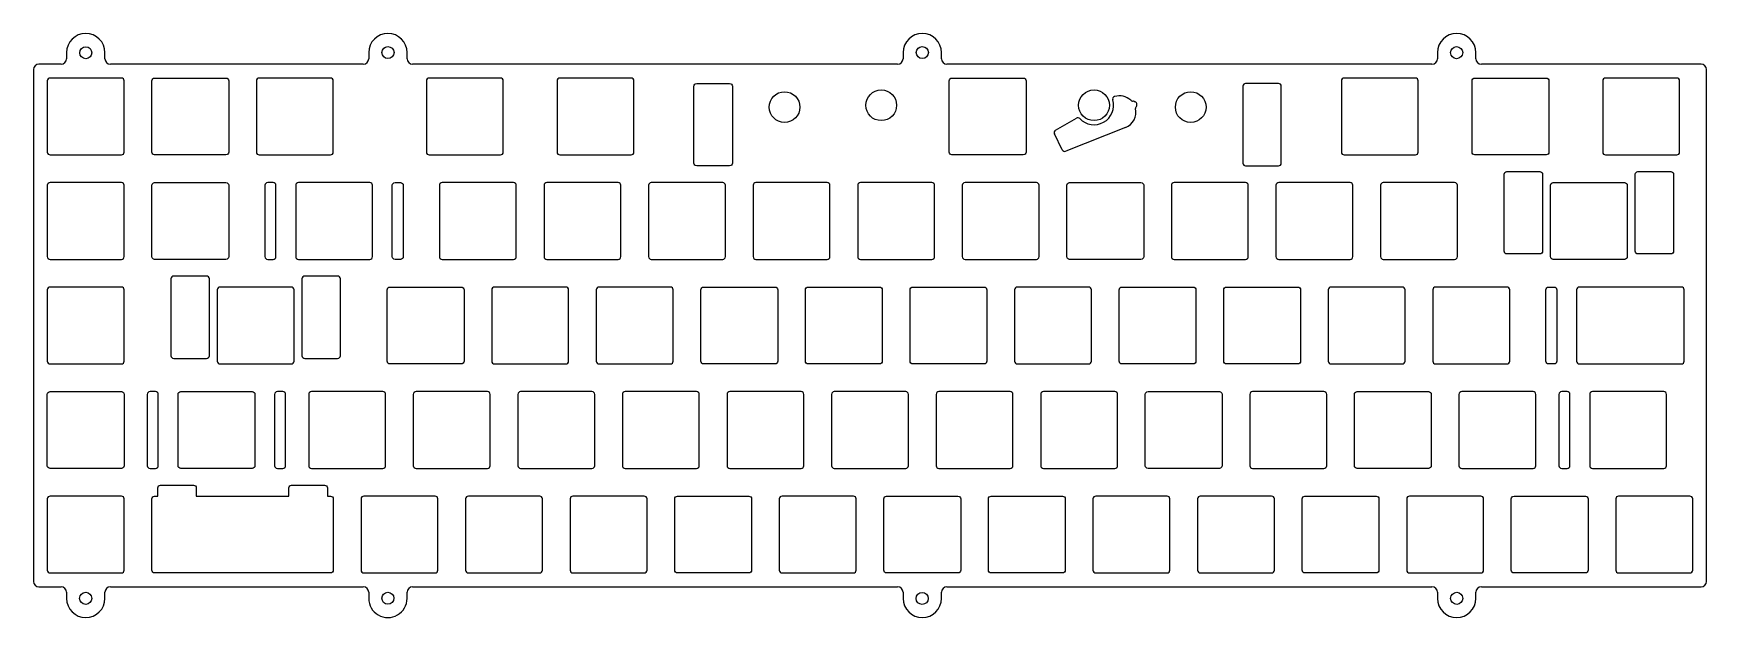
# Model space of a CAD drawing. Header units: millimetres. Extents: x -296 to 9, y 45 to 151.
import ezdxf

# ---------------------------------------------------------------- set-up
doc = ezdxf.new("R2010")
doc.units = ezdxf.units.MM
doc.layers.get('0').update_dxf_attribs({"linetype": 'CONTINUOUS'})

msp = doc.modelspace()

# ---------------------------------------------------------------- linework, layer by layer
for p, q in [((-289.588034, 147.78009), (-289.588034, 146.68009)), ((-289.588034, 147.78009), (-289.588034, 146.68009)), ((-282.588034, 146.68009), (-282.588034, 147.78009)), ((-282.588034, 146.68009), (-282.588034, 147.78009)), ((-234.538034, 147.78009), (-234.538034, 146.68009)), ((-234.538034, 147.78009), (-234.538034, 146.68009)), ((-227.538034, 146.68009), (-227.538034, 147.78009)), ((-227.538034, 146.68009), (-227.538034, 147.78009)), ((-137.188034, 147.78009), (-137.188034, 146.68009)), ((-137.188034, 147.78009), (-137.188034, 146.68009)), ((-130.188034, 146.68009), (-130.188034, 147.78009)), ((-130.188034, 146.68009), (-130.188034, 147.78009)), ((-39.838033, 147.78009), (-39.838033, 146.68009)), ((-39.838033, 147.78009), (-39.838033, 146.68009)), ((-32.838033, 146.68009), (-32.838033, 147.78009)), ((-32.838033, 146.68009), (-32.838033, 147.78009)), ((-295.613034, 144.68009), (-295.613034, 51.430091)), ((-295.613034, 144.68009), (-295.613034, 51.430091)), ((-290.588034, 145.68009), (-294.613034, 145.68009)), ((-290.588034, 145.68009), (-294.613034, 145.68009)), ((-235.538034, 145.68009), (-281.588034, 145.68009)), ((-235.538034, 145.68009), (-281.588034, 145.68009)), ((-138.188034, 145.68009), (-226.538034, 145.68009)), ((-138.188034, 145.68009), (-226.538034, 145.68009)), ((-40.838033, 145.68009), (-129.188034, 145.68009)), ((-40.838033, 145.68009), (-129.188034, 145.68009)), ((8.186966, 145.68009), (-31.838034, 145.68009)), ((8.186966, 145.68009), (-31.838034, 145.68009)), ((9.186967, 51.430091), (9.186966, 144.68009)), ((9.186967, 51.430091), (9.186966, 144.68009)), ((-95.378824, 138.966988), (-95.32, 138.966987)), ((-95.378824, 138.966988), (-95.32, 138.966987)), ((-95.07, 138.9), (-95.042243, 138.883975)), ((-95.07, 138.9), (-95.042243, 138.883975)), ((-94.679771, 137.963434), (-94.792396, 137.850809)), ((-94.679771, 137.963434), (-94.792396, 137.850809)), ((-109.40682, 133.664883), (-105.608813, 135.858141)), ((-109.40682, 133.664883), (-105.608813, 135.858141)), ((-96.672108, 134.127554), (-107.549193, 129.822199)), ((-96.672108, 134.127554), (-107.549193, 129.822199)), ((-108.183371, 130.069488), (-109.606938, 133.014278)), ((-108.183371, 130.069488), (-109.606938, 133.014278)), ((-294.613034, 50.430091), (-290.588034, 50.430091)), ((-294.613034, 50.430091), (-290.588034, 50.430091)), ((-289.588034, 49.430091), (-289.588034, 48.330091)), ((-289.588034, 49.430091), (-289.588034, 48.330091)), ((-282.588034, 48.330091), (-282.588034, 49.430091)), ((-282.588034, 48.330091), (-282.588034, 49.430091)), ((-281.588034, 50.430091), (-235.538034, 50.430091)), ((-281.588034, 50.430091), (-235.538034, 50.430091)), ((-234.538034, 49.430091), (-234.538034, 48.330091)), ((-234.538034, 49.430091), (-234.538034, 48.330091)), ((-227.538034, 48.330091), (-227.538034, 49.430091)), ((-227.538034, 48.330091), (-227.538034, 49.430091)), ((-226.538034, 50.430091), (-138.188034, 50.430091)), ((-226.538034, 50.430091), (-138.188034, 50.430091)), ((-137.188034, 49.430091), (-137.188034, 48.330091)), ((-137.188034, 49.430091), (-137.188034, 48.330091)), ((-130.188034, 48.330091), (-130.188034, 49.430091)), ((-130.188034, 48.330091), (-130.188034, 49.430091)), ((-129.188034, 50.430091), (-40.838033, 50.430091)), ((-129.188034, 50.430091), (-40.838033, 50.430091)), ((-39.838033, 49.430091), (-39.838033, 48.330091)), ((-39.838033, 49.430091), (-39.838033, 48.330091)), ((-32.838033, 48.330091), (-32.838033, 49.430091)), ((-32.838033, 48.330091), (-32.838033, 49.430091)), ((-31.838033, 50.430091), (8.186967, 50.430091)), ((-31.838033, 50.430091), (8.186967, 50.430091))]:
    msp.add_line(p, q)
for points in [[(-293.088034, 142.655187), (-293.088034, 129.655186, 0.4142135624), (-292.588034, 129.155186), (-292.101899, 129.155186), (-292.088034, 129.15509), (-280.088034, 129.15509), (-280.074168, 129.155186), (-279.588034, 129.155186, 0.4142135624), (-279.088033, 129.655187), (-279.088034, 142.655187, 0.4142135624), (-279.588035, 143.155186), (-292.588034, 143.155187, 0.4142135624)], [(-293.088034, 142.655187), (-293.088034, 129.655186, 0.4142135624), (-292.588034, 129.155186), (-292.101899, 129.155186), (-292.088034, 129.15509), (-280.088034, 129.15509), (-280.074168, 129.155186), (-279.588034, 129.155186, 0.4142135624), (-279.088033, 129.655187), (-279.088034, 142.655187, 0.4142135624), (-279.588035, 143.155186), (-292.588034, 143.155187, 0.4142135624)], [(-260.038033, 129.655187, -0.4142135624), (-260.538034, 129.155186), (-261.024168, 129.155186), (-261.038034, 129.15509), (-273.038034, 129.15509), (-273.051899, 129.155186), (-273.538034, 129.155186, -0.4142135624), (-274.038034, 129.655186), (-274.038034, 142.655187, -0.4142135624), (-273.538034, 143.155187), (-260.538035, 143.155186, -0.4142135624), (-260.038034, 142.655187)], [(-260.038033, 129.655187, -0.4142135624), (-260.538034, 129.155186), (-261.024168, 129.155186), (-261.038034, 129.15509), (-273.038034, 129.15509), (-273.051899, 129.155186), (-273.538034, 129.155186, -0.4142135624), (-274.038034, 129.655186), (-274.038034, 142.655187, -0.4142135624), (-273.538034, 143.155187), (-260.538035, 143.155186, -0.4142135624), (-260.038034, 142.655187)], [(-241.988034, 129.15509), (-241.974168, 129.155186), (-241.488034, 129.155186, 0.4142135624), (-240.988033, 129.655187), (-240.988034, 142.655187, 0.4142135624), (-241.488035, 143.155186), (-254.488034, 143.155187, 0.4142135624), (-254.988035, 142.655186), (-254.988034, 129.655186, 0.4142135624), (-254.488034, 129.155186), (-254.001899, 129.155186), (-253.988034, 129.15509)], [(-241.988034, 129.15509), (-241.974168, 129.155186), (-241.488034, 129.155186, 0.4142135624), (-240.988033, 129.655187), (-240.988034, 142.655187, 0.4142135624), (-241.488035, 143.155186), (-254.488034, 143.155187, 0.4142135624), (-254.988035, 142.655186), (-254.988034, 129.655186, 0.4142135624), (-254.488034, 129.155186), (-254.001899, 129.155186), (-253.988034, 129.15509)], [(-223.531784, 129.155186), (-223.045649, 129.155186), (-223.031784, 129.15509), (-211.031784, 129.15509), (-211.017918, 129.155186), (-210.531784, 129.155186, 0.4142135624), (-210.031783, 129.655187), (-210.031784, 142.655187, 0.4142135624), (-210.531784, 143.155187), (-223.531784, 143.155187, 0.4142135624), (-224.031785, 142.655186), (-224.031784, 129.655186, 0.4142135624)], [(-223.531784, 129.155186), (-223.045649, 129.155186), (-223.031784, 129.15509), (-211.031784, 129.15509), (-211.017918, 129.155186), (-210.531784, 129.155186, 0.4142135624), (-210.031783, 129.655187), (-210.031784, 142.655187, 0.4142135624), (-210.531784, 143.155187), (-223.531784, 143.155187, 0.4142135624), (-224.031785, 142.655186), (-224.031784, 129.655186, 0.4142135624)], [(-199.233149, 129.155186), (-199.219284, 129.15509), (-187.219284, 129.15509), (-187.205418, 129.155186), (-186.719284, 129.155186, 0.4142135624), (-186.219283, 129.655187), (-186.219284, 142.655187, 0.4142135624), (-186.719285, 143.155186), (-199.719284, 143.155187, 0.4142135624), (-200.219285, 142.655186), (-200.219284, 129.655186, 0.4142135624), (-199.719284, 129.155186)], [(-199.233149, 129.155186), (-199.219284, 129.15509), (-187.219284, 129.15509), (-187.205418, 129.155186), (-186.719284, 129.155186, 0.4142135624), (-186.219283, 129.655187), (-186.219284, 142.655187, 0.4142135624), (-186.719285, 143.155186), (-199.719284, 143.155187, 0.4142135624), (-200.219285, 142.655186), (-200.219284, 129.655186, 0.4142135624), (-199.719284, 129.155186)], [(-168.781784, 142.155187, -0.4142135624), (-168.281784, 141.655187), (-168.281784, 127.655187, -0.4142135624), (-168.781784, 127.155187), (-169.267918, 127.155186), (-169.281784, 127.15509), (-174.281784, 127.15509), (-174.295649, 127.155186), (-174.781785, 127.155186, -0.4142135624), (-175.281784, 127.655187), (-175.281784, 141.655187, -0.4142135624), (-174.781784, 142.155187)], [(-168.781784, 142.155187, -0.4142135624), (-168.281784, 141.655187), (-168.281784, 127.655187, -0.4142135624), (-168.781784, 127.155187), (-169.267918, 127.155186), (-169.281784, 127.15509), (-174.281784, 127.15509), (-174.295649, 127.155186), (-174.781785, 127.155186, -0.4142135624), (-175.281784, 127.655187), (-175.281784, 141.655187, -0.4142135624), (-174.781784, 142.155187)], [(-128.281783, 129.155187, -0.4142135624), (-128.781784, 129.655186), (-128.781784, 142.655185, -0.4142135624), (-128.281784, 143.155187), (-115.281785, 143.155186, -0.4142135624), (-114.781784, 142.655187), (-114.781783, 129.655185, -0.4142135624), (-115.281784, 129.155186), (-115.767918, 129.155186), (-115.781784, 129.15509), (-127.781784, 129.15509), (-127.795649, 129.155186)], [(-128.281783, 129.155187, -0.4142135624), (-128.781784, 129.655186), (-128.781784, 142.655185, -0.4142135624), (-128.281784, 143.155187), (-115.281785, 143.155186, -0.4142135624), (-114.781784, 142.655187), (-114.781783, 129.655185, -0.4142135624), (-115.281784, 129.155186), (-115.767918, 129.155186), (-115.781784, 129.15509), (-127.781784, 129.15509), (-127.795649, 129.155186)], [(-69.281784, 127.15509), (-69.267918, 127.155186), (-68.781784, 127.155187, 0.4142135624), (-68.281784, 127.655185), (-68.281784, 141.655187, 0.4142135624), (-68.781783, 142.155186), (-74.781784, 142.155187, 0.4142135624), (-75.281784, 141.655185), (-75.281784, 127.655187, 0.4142135624), (-74.781783, 127.155186), (-74.295649, 127.155186), (-74.281784, 127.15509)], [(-69.281784, 127.15509), (-69.267918, 127.155186), (-68.781784, 127.155187, 0.4142135624), (-68.281784, 127.655185), (-68.281784, 141.655187, 0.4142135624), (-68.781783, 142.155186), (-74.781784, 142.155187, 0.4142135624), (-75.281784, 141.655185), (-75.281784, 127.655187, 0.4142135624), (-74.781783, 127.155186), (-74.295649, 127.155186), (-74.281784, 127.15509)], [(-43.844284, 143.155187), (-56.844284, 143.155187, 0.4142135624), (-57.344284, 142.655185), (-57.344284, 129.655186, 0.4142135624), (-56.844284, 129.155186), (-56.358149, 129.155186), (-56.344284, 129.15509), (-44.344284, 129.15509), (-44.330418, 129.155186), (-43.844284, 129.155186, 0.4142135624), (-43.344284, 129.655186), (-43.344284, 142.655187, 0.4142135624)], [(-43.844284, 143.155187), (-56.844284, 143.155187, 0.4142135624), (-57.344284, 142.655185), (-57.344284, 129.655186, 0.4142135624), (-56.844284, 129.155186), (-56.358149, 129.155186), (-56.344284, 129.15509), (-44.344284, 129.15509), (-44.330418, 129.155186), (-43.844284, 129.155186, 0.4142135624), (-43.344284, 129.655186), (-43.344284, 142.655187, 0.4142135624)], [(-19.531783, 129.655185, -0.4142135624), (-20.031784, 129.155186), (-20.517918, 129.155186), (-20.531784, 129.15509), (-32.531784, 129.15509), (-32.545649, 129.155186), (-33.031784, 129.155186, -0.4142135624), (-33.531784, 129.655186), (-33.531784, 142.655185, -0.4142135624), (-33.031784, 143.155187), (-20.031783, 143.155186, -0.4142135624), (-19.531784, 142.655187)], [(-19.531783, 129.655185, -0.4142135624), (-20.031784, 129.155186), (-20.517918, 129.155186), (-20.531784, 129.15509), (-32.531784, 129.15509), (-32.545649, 129.155186), (-33.031784, 129.155186, -0.4142135624), (-33.531784, 129.655186), (-33.531784, 142.655185, -0.4142135624), (-33.031784, 143.155187), (-20.031783, 143.155186, -0.4142135624), (-19.531784, 142.655187)], [(3.780715, 143.155186), (-9.219284, 143.155187, 0.4142135624), (-9.719284, 142.655185), (-9.719284, 129.655186, 0.4142135624), (-9.219284, 129.155186), (-8.733149, 129.155186), (-8.719283, 129.15509), (3.280716, 129.15509), (3.294582, 129.155186), (3.780716, 129.155186, 0.4142135624), (4.280716, 129.655186), (4.280716, 142.655187, 0.4142135624)], [(3.780715, 143.155186), (-9.219284, 143.155187, 0.4142135624), (-9.719284, 142.655185), (-9.719284, 129.655186, 0.4142135624), (-9.219284, 129.155186), (-8.733149, 129.155186), (-8.719283, 129.15509), (3.280716, 129.15509), (3.294582, 129.155186), (3.780716, 129.155186, 0.4142135624), (4.280716, 129.655186), (4.280716, 142.655187, 0.4142135624)], [(-21.182283, 126.105185, -0.4142135624), (-20.682284, 125.605186), (-20.682284, 111.605185, -0.4142135624), (-21.182284, 111.105187), (-21.668418, 111.105187), (-21.682284, 111.10509), (-26.682284, 111.10509), (-26.696149, 111.105187), (-27.182284, 111.105186, -0.4142135624), (-27.682284, 111.605186), (-27.682284, 125.605186, -0.4142135624), (-27.182284, 126.105186)], [(-21.182283, 126.105185, -0.4142135624), (-20.682284, 125.605186), (-20.682284, 111.605185, -0.4142135624), (-21.182284, 111.105187), (-21.668418, 111.105187), (-21.682284, 111.10509), (-26.682284, 111.10509), (-26.696149, 111.105187), (-27.182284, 111.105186, -0.4142135624), (-27.682284, 111.605186), (-27.682284, 125.605186, -0.4142135624), (-27.182284, 126.105186)], [(-3.306284, 111.105186, -0.4142135624), (-3.806284, 111.605186), (-3.806284, 125.605186, -0.4142135624), (-3.306284, 126.105186), (2.693717, 126.105185, -0.4142135624), (3.193716, 125.605186), (3.193716, 111.605185, -0.4142135624), (2.693716, 111.105187), (2.207582, 111.105187), (2.193716, 111.10509), (-2.806284, 111.10509), (-2.820149, 111.105187)], [(-3.306284, 111.105186, -0.4142135624), (-3.806284, 111.605186), (-3.806284, 125.605186, -0.4142135624), (-3.306284, 126.105186), (2.693717, 126.105185, -0.4142135624), (3.193716, 125.605186), (3.193716, 111.605185, -0.4142135624), (2.693716, 111.105187), (2.207582, 111.105187), (2.193716, 111.10509), (-2.806284, 111.10509), (-2.820149, 111.105187)], [(-293.088034, 123.605186), (-293.088034, 110.605187, 0.4142135624), (-292.588035, 110.105186), (-292.101899, 110.105187), (-292.088034, 110.10509), (-280.088034, 110.10509), (-280.074168, 110.105187), (-279.588034, 110.105187, 0.4142135624), (-279.088034, 110.605187), (-279.088034, 123.605186, 0.4142135624), (-279.588033, 124.105187), (-292.588034, 124.105186, 0.4142135624)], [(-293.088034, 123.605186), (-293.088034, 110.605187, 0.4142135624), (-292.588035, 110.105186), (-292.101899, 110.105187), (-292.088034, 110.10509), (-280.088034, 110.10509), (-280.074168, 110.105187), (-279.588034, 110.105187, 0.4142135624), (-279.088034, 110.605187), (-279.088034, 123.605186, 0.4142135624), (-279.588033, 124.105187), (-292.588034, 124.105186, 0.4142135624)], [(-273.538035, 110.105186, -0.4142135624), (-274.038034, 110.605187), (-274.038034, 123.605186, -0.4142135624), (-273.538034, 124.105186), (-260.538033, 124.105187, -0.4142135624), (-260.038034, 123.605186), (-260.038034, 110.605187, -0.4142135624), (-260.538034, 110.105187), (-261.024168, 110.105187), (-261.038034, 110.10509), (-273.038034, 110.10509), (-273.051899, 110.105187)], [(-273.538035, 110.105186, -0.4142135624), (-274.038034, 110.605187), (-274.038034, 123.605186, -0.4142135624), (-273.538034, 124.105186), (-260.538033, 124.105187, -0.4142135624), (-260.038034, 123.605186), (-260.038034, 110.605187, -0.4142135624), (-260.538034, 110.105187), (-261.024168, 110.105187), (-261.038034, 110.10509), (-273.038034, 110.10509), (-273.051899, 110.105187)], [(-252.430418, 110.105187), (-251.944284, 110.105187, 0.4142135624), (-251.444284, 110.605187), (-251.444284, 123.605186, 0.4142135624), (-251.944283, 124.105187), (-252.944284, 124.105186, 0.4142135624), (-253.444283, 123.605185), (-253.444284, 110.605187, 0.4142135624), (-252.944285, 110.105186), (-252.458149, 110.105187)], [(-252.430418, 110.105187), (-251.944284, 110.105187, 0.4142135624), (-251.444284, 110.605187), (-251.444284, 123.605186, 0.4142135624), (-251.944283, 124.105187), (-252.944284, 124.105186, 0.4142135624), (-253.444283, 123.605185), (-253.444284, 110.605187, 0.4142135624), (-252.944285, 110.105186), (-252.458149, 110.105187)], [(-247.844283, 123.605185), (-247.844284, 110.605187, 0.4142135624), (-247.344284, 110.105187), (-246.858149, 110.105187), (-246.844284, 110.10509), (-234.844284, 110.10509), (-234.830418, 110.105187), (-234.344284, 110.105187, 0.4142135624), (-233.844284, 110.605187), (-233.844284, 123.605186, 0.4142135624), (-234.344282, 124.105186), (-247.344284, 124.105186, 0.4142135624)], [(-247.844283, 123.605185), (-247.844284, 110.605187, 0.4142135624), (-247.344284, 110.105187), (-246.858149, 110.105187), (-246.844284, 110.10509), (-234.844284, 110.10509), (-234.830418, 110.105187), (-234.344284, 110.105187, 0.4142135624), (-233.844284, 110.605187), (-233.844284, 123.605186, 0.4142135624), (-234.344282, 124.105186), (-247.344284, 124.105186, 0.4142135624)], [(-230.244284, 123.605186, -0.4142135624), (-229.744284, 124.105186), (-228.744283, 124.105187, -0.4142135624), (-228.244284, 123.605186), (-228.244284, 110.605187, -0.4142135624), (-228.744284, 110.105187), (-229.230418, 110.105187), (-229.258149, 110.105187), (-229.744285, 110.105186, -0.4142135624), (-230.244284, 110.605187)], [(-230.244284, 123.605186, -0.4142135624), (-229.744284, 124.105186), (-228.744283, 124.105187, -0.4142135624), (-228.244284, 123.605186), (-228.244284, 110.605187, -0.4142135624), (-228.744284, 110.105187), (-229.230418, 110.105187), (-229.258149, 110.105187), (-229.744285, 110.105186, -0.4142135624), (-230.244284, 110.605187)], [(-220.664399, 110.105187), (-220.650534, 110.10509), (-208.650534, 110.10509), (-208.636668, 110.105187), (-208.150534, 110.105187, 0.4142135624), (-207.650534, 110.605187), (-207.650534, 123.605186, 0.4142135624), (-208.150532, 124.105186), (-221.150534, 124.105186, 0.4142135624), (-221.650534, 123.605186), (-221.650534, 110.605187, 0.4142135624), (-221.150535, 110.105186)], [(-220.664399, 110.105187), (-220.650534, 110.10509), (-208.650534, 110.10509), (-208.636668, 110.105187), (-208.150534, 110.105187, 0.4142135624), (-207.650534, 110.605187), (-207.650534, 123.605186, 0.4142135624), (-208.150532, 124.105186), (-221.150534, 124.105186, 0.4142135624), (-221.650534, 123.605186), (-221.650534, 110.605187, 0.4142135624), (-221.150535, 110.105186)], [(-188.600534, 110.605187), (-188.600534, 123.605186, 0.4142135624), (-189.100532, 124.105186), (-202.100534, 124.105186, 0.4142135624), (-202.600534, 123.605186), (-202.600534, 110.605187, 0.4142135624), (-202.100535, 110.105186), (-201.614399, 110.105187), (-201.600534, 110.10509), (-189.600534, 110.10509), (-189.586668, 110.105187), (-189.100534, 110.105187, 0.4142135624)], [(-188.600534, 110.605187), (-188.600534, 123.605186, 0.4142135624), (-189.100532, 124.105186), (-202.100534, 124.105186, 0.4142135624), (-202.600534, 123.605186), (-202.600534, 110.605187, 0.4142135624), (-202.100535, 110.105186), (-201.614399, 110.105187), (-201.600534, 110.10509), (-189.600534, 110.10509), (-189.586668, 110.105187), (-189.100534, 110.105187, 0.4142135624)], [(-170.550534, 110.10509), (-170.536668, 110.105187), (-170.050534, 110.105187, 0.4142135624), (-169.550534, 110.605187), (-169.550534, 123.605186, 0.4142135624), (-170.050532, 124.105186), (-183.050534, 124.105186, 0.4142135624), (-183.550533, 123.605185), (-183.550534, 110.605187, 0.4142135624), (-183.050535, 110.105186), (-182.564399, 110.105187), (-182.550534, 110.10509)], [(-170.550534, 110.10509), (-170.536668, 110.105187), (-170.050534, 110.105187, 0.4142135624), (-169.550534, 110.605187), (-169.550534, 123.605186, 0.4142135624), (-170.050532, 124.105186), (-183.050534, 124.105186, 0.4142135624), (-183.550533, 123.605185), (-183.550534, 110.605187, 0.4142135624), (-183.050535, 110.105186), (-182.564399, 110.105187), (-182.550534, 110.10509)], [(-164.000535, 110.105186), (-163.514399, 110.105187), (-163.500534, 110.10509), (-151.500534, 110.10509), (-151.486668, 110.105187), (-151.000534, 110.105187, 0.4142135624), (-150.500534, 110.605187), (-150.500534, 123.605186, 0.4142135624), (-151.000534, 124.105186), (-164.000534, 124.105186, 0.4142135624), (-164.500533, 123.605185), (-164.500534, 110.605187, 0.4142135624)], [(-164.000535, 110.105186), (-163.514399, 110.105187), (-163.500534, 110.10509), (-151.500534, 110.10509), (-151.486668, 110.105187), (-151.000534, 110.105187, 0.4142135624), (-150.500534, 110.605187), (-150.500534, 123.605186, 0.4142135624), (-151.000534, 124.105186), (-164.000534, 124.105186, 0.4142135624), (-164.500533, 123.605185), (-164.500534, 110.605187, 0.4142135624)], [(-144.950534, 110.105187), (-144.464399, 110.105187), (-144.450534, 110.10509), (-132.450534, 110.10509), (-132.436668, 110.105187), (-131.950534, 110.105187, 0.4142135624), (-131.450535, 110.605186), (-131.450534, 123.605186, 0.4142135624), (-131.950534, 124.105186), (-144.950534, 124.105186, 0.4142135624), (-145.450534, 123.605186), (-145.450534, 110.605187, 0.4142135624)], [(-144.950534, 110.105187), (-144.464399, 110.105187), (-144.450534, 110.10509), (-132.450534, 110.10509), (-132.436668, 110.105187), (-131.950534, 110.105187, 0.4142135624), (-131.450535, 110.605186), (-131.450534, 123.605186, 0.4142135624), (-131.950534, 124.105186), (-144.950534, 124.105186, 0.4142135624), (-145.450534, 123.605186), (-145.450534, 110.605187, 0.4142135624)], [(-113.386668, 110.105187), (-112.900534, 110.105187, 0.4142135624), (-112.400533, 110.605186), (-112.400534, 123.605186, 0.4142135624), (-112.900534, 124.105186), (-125.900534, 124.105186, 0.4142135624), (-126.400534, 123.605186), (-126.400534, 110.605187, 0.4142135624), (-125.900533, 110.105186), (-125.414399, 110.105187), (-125.400534, 110.10509), (-113.400533, 110.10509)], [(-113.386668, 110.105187), (-112.900534, 110.105187, 0.4142135624), (-112.400533, 110.605186), (-112.400534, 123.605186, 0.4142135624), (-112.900534, 124.105186), (-125.900534, 124.105186, 0.4142135624), (-126.400534, 123.605186), (-126.400534, 110.605187, 0.4142135624), (-125.900533, 110.105186), (-125.414399, 110.105187), (-125.400534, 110.10509), (-113.400533, 110.10509)], [(-93.850534, 124.105186, -0.4142135624), (-93.350534, 123.605186), (-93.350533, 110.605186, -0.4142135624), (-93.850534, 110.105187), (-94.336668, 110.105187), (-94.350533, 110.10509), (-106.350534, 110.10509), (-106.364399, 110.105187), (-106.850533, 110.105186, -0.4142135624), (-107.350534, 110.605187), (-107.350534, 123.605186, -0.4142135624), (-106.850534, 124.105186)], [(-93.850534, 124.105186, -0.4142135624), (-93.350534, 123.605186), (-93.350533, 110.605186, -0.4142135624), (-93.850534, 110.105187), (-94.336668, 110.105187), (-94.350533, 110.10509), (-106.350534, 110.10509), (-106.364399, 110.105187), (-106.850533, 110.105186, -0.4142135624), (-107.350534, 110.605187), (-107.350534, 123.605186, -0.4142135624), (-106.850534, 124.105186)], [(-75.286668, 110.105187), (-74.800534, 110.105187, 0.4142135624), (-74.300533, 110.605186), (-74.300533, 123.605186, 0.4142135624), (-74.800534, 124.105187), (-87.800534, 124.105186, 0.4142135624), (-88.300534, 123.605186), (-88.300534, 110.605187, 0.4142135624), (-87.800535, 110.105186), (-87.314399, 110.105187), (-87.300534, 110.10509), (-75.300533, 110.10509)], [(-75.286668, 110.105187), (-74.800534, 110.105187, 0.4142135624), (-74.300533, 110.605186), (-74.300533, 123.605186, 0.4142135624), (-74.800534, 124.105187), (-87.800534, 124.105186, 0.4142135624), (-88.300534, 123.605186), (-88.300534, 110.605187, 0.4142135624), (-87.800535, 110.105186), (-87.314399, 110.105187), (-87.300534, 110.10509), (-75.300533, 110.10509)], [(-55.250534, 110.605185), (-55.250534, 123.605186, 0.4142135624), (-55.750534, 124.105186), (-68.750534, 124.105186, 0.4142135624), (-69.250534, 123.605186), (-69.250534, 110.605187, 0.4142135624), (-68.750534, 110.105187), (-68.264399, 110.105187), (-68.250534, 110.10509), (-56.250534, 110.10509), (-56.236668, 110.105187), (-55.750534, 110.105187, 0.4142135624)], [(-55.250534, 110.605185), (-55.250534, 123.605186, 0.4142135624), (-55.750534, 124.105186), (-68.750534, 124.105186, 0.4142135624), (-69.250534, 123.605186), (-69.250534, 110.605187, 0.4142135624), (-68.750534, 110.105187), (-68.264399, 110.105187), (-68.250534, 110.10509), (-56.250534, 110.10509), (-56.236668, 110.105187), (-55.750534, 110.105187, 0.4142135624)], [(-49.214399, 110.105187), (-49.200534, 110.10509), (-37.200534, 110.10509), (-37.186668, 110.105187), (-36.700534, 110.105187, 0.4142135624), (-36.200534, 110.605187), (-36.200534, 123.605186, 0.4142135624), (-36.700534, 124.105186), (-49.700534, 124.105186, 0.4142135624), (-50.200534, 123.605186), (-50.200534, 110.605187, 0.4142135624), (-49.700535, 110.105186)], [(-49.214399, 110.105187), (-49.200534, 110.10509), (-37.200534, 110.10509), (-37.186668, 110.105187), (-36.700534, 110.105187, 0.4142135624), (-36.200534, 110.605187), (-36.200534, 123.605186, 0.4142135624), (-36.700534, 124.105186), (-49.700534, 124.105186, 0.4142135624), (-50.200534, 123.605186), (-50.200534, 110.605187, 0.4142135624), (-49.700535, 110.105186)], [(-18.744284, 110.105187, -0.4142135624), (-19.244284, 110.605187), (-19.244284, 123.605186, -0.4142135624), (-18.744284, 124.105186), (-5.744284, 124.105186, -0.4142135624), (-5.244284, 123.605186), (-5.244283, 110.605186, -0.4142135624), (-5.744284, 110.105187), (-6.230418, 110.105187), (-6.244284, 110.10509), (-18.244283, 110.10509), (-18.258149, 110.105187)], [(-18.744284, 110.105187, -0.4142135624), (-19.244284, 110.605187), (-19.244284, 123.605186, -0.4142135624), (-18.744284, 124.105186), (-5.744284, 124.105186, -0.4142135624), (-5.244284, 123.605186), (-5.244283, 110.605186, -0.4142135624), (-5.744284, 110.105187), (-6.230418, 110.105187), (-6.244284, 110.10509), (-18.244283, 110.10509), (-18.258149, 110.105187)], [(-264.555918, 92.055187), (-264.069784, 92.055187, 0.4142135624), (-263.569784, 92.555187), (-263.569784, 106.555187, 0.4142135624), (-264.069784, 107.055187), (-270.069784, 107.055187, 0.4142135624), (-270.569785, 106.555186), (-270.569784, 92.555187, 0.4142135624), (-270.069785, 92.055186), (-269.583649, 92.055187), (-269.569784, 92.05509), (-264.569784, 92.05509)], [(-264.555918, 92.055187), (-264.069784, 92.055187, 0.4142135624), (-263.569784, 92.555187), (-263.569784, 106.555187, 0.4142135624), (-264.069784, 107.055187), (-270.069784, 107.055187, 0.4142135624), (-270.569785, 106.555186), (-270.569784, 92.555187, 0.4142135624), (-270.069785, 92.055186), (-269.583649, 92.055187), (-269.569784, 92.05509), (-264.569784, 92.05509)], [(-239.693784, 92.555187), (-239.693784, 106.555187, 0.4142135624), (-240.193783, 107.055186), (-246.193784, 107.055187, 0.4142135624), (-246.693785, 106.555186), (-246.693784, 92.555187, 0.4142135624), (-246.193785, 92.055186), (-245.707649, 92.055187), (-245.693784, 92.05509), (-240.693784, 92.05509), (-240.679918, 92.055187), (-240.193784, 92.055187, 0.4142135624)], [(-239.693784, 92.555187), (-239.693784, 106.555187, 0.4142135624), (-240.193783, 107.055186), (-246.193784, 107.055187, 0.4142135624), (-246.693785, 106.555186), (-246.693784, 92.555187, 0.4142135624), (-246.193785, 92.055186), (-245.707649, 92.055187), (-245.693784, 92.05509), (-240.693784, 92.05509), (-240.679918, 92.055187), (-240.193784, 92.055187, 0.4142135624)], [(-292.588034, 91.055186), (-292.101899, 91.055186), (-292.088034, 91.05509), (-280.088034, 91.05509), (-280.074168, 91.055186), (-279.588034, 91.055186, 0.4142135624), (-279.088033, 91.555187), (-279.088034, 104.555187, 0.4142135624), (-279.588034, 105.055187), (-292.588034, 105.055187, 0.4142135624), (-293.088035, 104.555186), (-293.088034, 91.555186, 0.4142135624)], [(-292.588034, 91.055186), (-292.101899, 91.055186), (-292.088034, 91.05509), (-280.088034, 91.05509), (-280.074168, 91.055186), (-279.588034, 91.055186, 0.4142135624), (-279.088033, 91.555187), (-279.088034, 104.555187, 0.4142135624), (-279.588034, 105.055187), (-292.588034, 105.055187, 0.4142135624), (-293.088035, 104.555186), (-293.088034, 91.555186, 0.4142135624)], [(-261.131784, 91.05509), (-249.131784, 91.05509), (-249.117918, 91.055186), (-248.631784, 91.055186, 0.4142135624), (-248.131783, 91.555187), (-248.131784, 104.555187, 0.4142135624), (-248.631784, 105.055187), (-261.631784, 105.055187, 0.4142135624), (-262.131784, 104.555185), (-262.131784, 91.555186, 0.4142135624), (-261.631784, 91.055186), (-261.145649, 91.055186)], [(-261.131784, 91.05509), (-249.131784, 91.05509), (-249.117918, 91.055186), (-248.631784, 91.055186, 0.4142135624), (-248.131783, 91.555187), (-248.131784, 104.555187, 0.4142135624), (-248.631784, 105.055187), (-261.631784, 105.055187, 0.4142135624), (-262.131784, 104.555185), (-262.131784, 91.555186, 0.4142135624), (-261.631784, 91.055186), (-261.145649, 91.055186)], [(-231.175534, 104.555185, -0.4142135624), (-230.675534, 105.055187), (-217.675533, 105.055186, -0.4142135624), (-217.175534, 104.555187), (-217.175533, 91.555187, -0.4142135624), (-217.675534, 91.055186), (-218.161668, 91.055186), (-218.175534, 91.05509), (-230.175534, 91.05509), (-230.189399, 91.055186), (-230.675534, 91.055186, -0.4142135624), (-231.175534, 91.555186)], [(-231.175534, 104.555185, -0.4142135624), (-230.675534, 105.055187), (-217.675533, 105.055186, -0.4142135624), (-217.175534, 104.555187), (-217.175533, 91.555187, -0.4142135624), (-217.675534, 91.055186), (-218.161668, 91.055186), (-218.175534, 91.05509), (-230.175534, 91.05509), (-230.189399, 91.055186), (-230.675534, 91.055186, -0.4142135624), (-231.175534, 91.555186)], [(-199.125534, 91.05509), (-199.111668, 91.055186), (-198.625534, 91.055186, 0.4142135624), (-198.125533, 91.555187), (-198.125534, 104.555187, 0.4142135624), (-198.625533, 105.055186), (-211.625534, 105.055187, 0.4142135624), (-212.125534, 104.555185), (-212.125534, 91.555186, 0.4142135624), (-211.625534, 91.055186), (-211.139399, 91.055186), (-211.125534, 91.05509)], [(-199.125534, 91.05509), (-199.111668, 91.055186), (-198.625534, 91.055186, 0.4142135624), (-198.125533, 91.555187), (-198.125534, 104.555187, 0.4142135624), (-198.625533, 105.055186), (-211.625534, 105.055187, 0.4142135624), (-212.125534, 104.555185), (-212.125534, 91.555186, 0.4142135624), (-211.625534, 91.055186), (-211.139399, 91.055186), (-211.125534, 91.05509)], [(-192.075534, 91.05509), (-180.075534, 91.05509), (-180.061668, 91.055186), (-179.575534, 91.055186, 0.4142135624), (-179.075533, 91.555187), (-179.075534, 104.555187, 0.4142135624), (-179.575533, 105.055186), (-192.575534, 105.055187, 0.4142135624), (-193.075534, 104.555185), (-193.075534, 91.555186, 0.4142135624), (-192.575534, 91.055186), (-192.089399, 91.055186)], [(-192.075534, 91.05509), (-180.075534, 91.05509), (-180.061668, 91.055186), (-179.575534, 91.055186, 0.4142135624), (-179.075533, 91.555187), (-179.075534, 104.555187, 0.4142135624), (-179.575533, 105.055186), (-192.575534, 105.055187, 0.4142135624), (-193.075534, 104.555185), (-193.075534, 91.555186, 0.4142135624), (-192.575534, 91.055186), (-192.089399, 91.055186)], [(-160.025533, 91.555187, -0.4142135624), (-160.525534, 91.055186), (-161.011668, 91.055186), (-161.025534, 91.05509), (-173.025534, 91.05509), (-173.039399, 91.055186), (-173.525534, 91.055186, -0.4142135624), (-174.025534, 91.555186), (-174.025534, 104.555185, -0.4142135624), (-173.525534, 105.055187), (-160.525533, 105.055186, -0.4142135624), (-160.025534, 104.555187)], [(-160.025533, 91.555187, -0.4142135624), (-160.525534, 91.055186), (-161.011668, 91.055186), (-161.025534, 91.05509), (-173.025534, 91.05509), (-173.039399, 91.055186), (-173.525534, 91.055186, -0.4142135624), (-174.025534, 91.555186), (-174.025534, 104.555185, -0.4142135624), (-173.525534, 105.055187), (-160.525533, 105.055186, -0.4142135624), (-160.025534, 104.555187)], [(-154.975534, 104.555185, -0.4142135624), (-154.475534, 105.055187), (-141.475534, 105.055187, -0.4142135624), (-140.975534, 104.555187), (-140.975534, 91.555186, -0.4142135624), (-141.475534, 91.055186), (-141.961668, 91.055186), (-141.975534, 91.05509), (-153.975534, 91.05509), (-153.989399, 91.055186), (-154.475534, 91.055186, -0.4142135624), (-154.975534, 91.555186)], [(-154.975534, 104.555185, -0.4142135624), (-154.475534, 105.055187), (-141.475534, 105.055187, -0.4142135624), (-140.975534, 104.555187), (-140.975534, 91.555186, -0.4142135624), (-141.475534, 91.055186), (-141.961668, 91.055186), (-141.975534, 91.05509), (-153.975534, 91.05509), (-153.989399, 91.055186), (-154.475534, 91.055186, -0.4142135624), (-154.975534, 91.555186)], [(-121.925534, 91.555186, -0.4142135624), (-122.425534, 91.055186), (-122.911668, 91.055186), (-122.925534, 91.05509), (-134.925534, 91.05509), (-134.939399, 91.055186), (-135.425532, 91.055186, -0.4142135624), (-135.925534, 91.555186), (-135.925534, 104.555187, -0.4142135624), (-135.425534, 105.055187), (-122.425534, 105.055187, -0.4142135624), (-121.925534, 104.555187)], [(-121.925534, 91.555186, -0.4142135624), (-122.425534, 91.055186), (-122.911668, 91.055186), (-122.925534, 91.05509), (-134.925534, 91.05509), (-134.939399, 91.055186), (-135.425532, 91.055186, -0.4142135624), (-135.925534, 91.555186), (-135.925534, 104.555187, -0.4142135624), (-135.425534, 105.055187), (-122.425534, 105.055187, -0.4142135624), (-121.925534, 104.555187)], [(-116.875534, 104.555187), (-116.875534, 91.555186, 0.4142135624), (-116.375532, 91.055186), (-115.889399, 91.055186), (-115.875534, 91.05509), (-103.875534, 91.05509), (-103.861668, 91.055186), (-103.375534, 91.055186, 0.4142135624), (-102.875533, 91.555185), (-102.875534, 104.555187, 0.4142135624), (-103.375534, 105.055187), (-116.375534, 105.055187, 0.4142135624)], [(-116.875534, 104.555187), (-116.875534, 91.555186, 0.4142135624), (-116.375532, 91.055186), (-115.889399, 91.055186), (-115.875534, 91.05509), (-103.875534, 91.05509), (-103.861668, 91.055186), (-103.375534, 91.055186, 0.4142135624), (-102.875533, 91.555185), (-102.875534, 104.555187, 0.4142135624), (-103.375534, 105.055187), (-116.375534, 105.055187, 0.4142135624)], [(-84.325534, 105.055186, -0.4142135624), (-83.825533, 104.555187), (-83.825533, 91.555185, -0.4142135624), (-84.325534, 91.055186), (-84.811668, 91.055186), (-84.825534, 91.05509), (-96.825534, 91.05509), (-96.839399, 91.055186), (-97.325534, 91.055186, -0.4142135624), (-97.825534, 91.555186), (-97.825535, 104.555186, -0.4142135624), (-97.325534, 105.055187)], [(-84.325534, 105.055186, -0.4142135624), (-83.825533, 104.555187), (-83.825533, 91.555185, -0.4142135624), (-84.325534, 91.055186), (-84.811668, 91.055186), (-84.825534, 91.05509), (-96.825534, 91.05509), (-96.839399, 91.055186), (-97.325534, 91.055186, -0.4142135624), (-97.825534, 91.555186), (-97.825535, 104.555186, -0.4142135624), (-97.325534, 105.055187)], [(-65.275534, 105.055187, -0.4142135624), (-64.775534, 104.555187), (-64.775534, 91.555186, -0.4142135624), (-65.275534, 91.055186), (-65.761668, 91.055186), (-65.775534, 91.05509), (-77.775534, 91.05509), (-77.789399, 91.055186), (-78.275532, 91.055186, -0.4142135624), (-78.775534, 91.555186), (-78.775534, 104.555187, -0.4142135624), (-78.275534, 105.055187)], [(-65.275534, 105.055187, -0.4142135624), (-64.775534, 104.555187), (-64.775534, 91.555186, -0.4142135624), (-65.275534, 91.055186), (-65.761668, 91.055186), (-65.775534, 91.05509), (-77.775534, 91.05509), (-77.789399, 91.055186), (-78.275532, 91.055186, -0.4142135624), (-78.775534, 91.555186), (-78.775534, 104.555187, -0.4142135624), (-78.275534, 105.055187)], [(-46.711668, 91.055186), (-46.225534, 91.055186, 0.4142135624), (-45.725534, 91.555186), (-45.725534, 104.555187, 0.4142135624), (-46.225534, 105.055187), (-59.225534, 105.055187, 0.4142135624), (-59.725534, 104.555187), (-59.725534, 91.555186, 0.4142135624), (-59.225534, 91.055186), (-58.739399, 91.055186), (-58.725534, 91.05509), (-46.725534, 91.05509)], [(-46.711668, 91.055186), (-46.225534, 91.055186, 0.4142135624), (-45.725534, 91.555186), (-45.725534, 104.555187, 0.4142135624), (-46.225534, 105.055187), (-59.225534, 105.055187, 0.4142135624), (-59.725534, 104.555187), (-59.725534, 91.555186, 0.4142135624), (-59.225534, 91.055186), (-58.739399, 91.055186), (-58.725534, 91.05509), (-46.725534, 91.05509)], [(-39.689399, 91.055186), (-39.675534, 91.05509), (-27.675534, 91.05509), (-27.661668, 91.055186), (-27.175534, 91.055186, 0.4142135624), (-26.675534, 91.555186), (-26.675534, 104.555187, 0.4142135624), (-27.175534, 105.055187), (-40.175534, 105.055187, 0.4142135624), (-40.675534, 104.555187), (-40.675534, 91.555186, 0.4142135624), (-40.175534, 91.055186)], [(-39.689399, 91.055186), (-39.675534, 91.05509), (-27.675534, 91.05509), (-27.661668, 91.055186), (-27.175534, 91.055186, 0.4142135624), (-26.675534, 91.555186), (-26.675534, 104.555187, 0.4142135624), (-27.175534, 105.055187), (-40.175534, 105.055187, 0.4142135624), (-40.675534, 104.555187), (-40.675534, 91.555186, 0.4142135624), (-40.175534, 91.055186)], [(-18.081784, 91.555186, -0.4142135624), (-18.581784, 91.055186), (-19.067918, 91.055186), (-19.095649, 91.055186), (-19.581783, 91.055186, -0.4142135624), (-20.081783, 91.555186), (-20.081783, 104.555186, -0.4142135624), (-19.581784, 105.055187), (-18.581784, 105.055187, -0.4142135624), (-18.081784, 104.555187)], [(-18.081784, 91.555186, -0.4142135624), (-18.581784, 91.055186), (-19.067918, 91.055186), (-19.095649, 91.055186), (-19.581783, 91.055186, -0.4142135624), (-20.081783, 91.555186), (-20.081783, 104.555186, -0.4142135624), (-19.581784, 105.055187), (-18.581784, 105.055187, -0.4142135624), (-18.081784, 104.555187)], [(-13.981784, 91.055186), (-13.495649, 91.055186), (-13.481783, 91.05509), (3.280716, 91.05509), (3.294582, 91.055186), (4.104351, 91.055186), (4.132082, 91.055186), (4.618216, 91.055186, 0.4142135624), (5.118216, 91.555186), (5.118216, 104.555187, 0.4142135624), (4.618216, 105.055187), (-13.981784, 105.055187, 0.4142135624), (-14.481784, 104.555187), (-14.481784, 91.555186, 0.4142135624)], [(-13.981784, 91.055186), (-13.495649, 91.055186), (-13.481783, 91.05509), (3.280716, 91.05509), (3.294582, 91.055186), (4.104351, 91.055186), (4.132082, 91.055186), (4.618216, 91.055186, 0.4142135624), (5.118216, 91.555186), (5.118216, 104.555187, 0.4142135624), (4.618216, 105.055187), (-13.981784, 105.055187, 0.4142135624), (-14.481784, 104.555187), (-14.481784, 91.555186, 0.4142135624)], [(-292.588034, 72.005186, -0.4142135624), (-293.088034, 72.505186), (-293.088035, 85.505186, -0.4142135624), (-292.588034, 86.005187), (-279.588033, 86.005187, -0.4142135624), (-279.088034, 85.505186), (-279.088034, 72.505187, -0.4142135624), (-279.588034, 72.005187), (-280.074168, 72.005187), (-280.088034, 72.00509), (-292.088034, 72.00509), (-292.101899, 72.005187)], [(-292.588034, 72.005186, -0.4142135624), (-293.088034, 72.505186), (-293.088035, 85.505186, -0.4142135624), (-292.588034, 86.005187), (-279.588033, 86.005187, -0.4142135624), (-279.088034, 85.505186), (-279.088034, 72.505187, -0.4142135624), (-279.588034, 72.005187), (-280.074168, 72.005187), (-280.088034, 72.00509), (-292.088034, 72.00509), (-292.101899, 72.005187)], [(-273.889399, 72.005187), (-273.861668, 72.005187), (-273.375534, 72.005187, 0.4142135624), (-272.875534, 72.505187), (-272.875534, 85.505186, 0.4142135624), (-273.375533, 86.005187), (-274.375534, 86.005187, 0.4142135624), (-274.875534, 85.505185), (-274.875534, 72.505186, 0.4142135624), (-274.375533, 72.005187)], [(-273.889399, 72.005187), (-273.861668, 72.005187), (-273.375534, 72.005187, 0.4142135624), (-272.875534, 72.505187), (-272.875534, 85.505186, 0.4142135624), (-273.375533, 86.005187), (-274.375534, 86.005187, 0.4142135624), (-274.875534, 85.505185), (-274.875534, 72.505186, 0.4142135624), (-274.375533, 72.005187)], [(-255.775532, 86.005187, -0.4142135624), (-255.275533, 85.505186), (-255.275533, 72.505187, -0.4142135624), (-255.775533, 72.005187), (-256.261668, 72.005187), (-256.275533, 72.00509), (-268.275534, 72.00509), (-268.289399, 72.005187), (-268.775533, 72.005187, -0.4142135624), (-269.275534, 72.505186), (-269.275534, 85.505185, -0.4142135624), (-268.775534, 86.005187)], [(-255.775532, 86.005187, -0.4142135624), (-255.275533, 85.505186), (-255.275533, 72.505187, -0.4142135624), (-255.775533, 72.005187), (-256.261668, 72.005187), (-256.275533, 72.00509), (-268.275534, 72.00509), (-268.289399, 72.005187), (-268.775533, 72.005187, -0.4142135624), (-269.275534, 72.505186), (-269.275534, 85.505185, -0.4142135624), (-268.775534, 86.005187)], [(-250.689399, 72.005187), (-250.661668, 72.005187), (-250.175534, 72.005187, 0.4142135624), (-249.675534, 72.505187), (-249.675534, 85.505186, 0.4142135624), (-250.175533, 86.005187), (-251.175534, 86.005187, 0.4142135624), (-251.675534, 85.505185), (-251.675534, 72.505186, 0.4142135624), (-251.175534, 72.005186)], [(-250.689399, 72.005187), (-250.661668, 72.005187), (-250.175534, 72.005187, 0.4142135624), (-249.675534, 72.505187), (-249.675534, 85.505186, 0.4142135624), (-250.175533, 86.005187), (-251.175534, 86.005187, 0.4142135624), (-251.675534, 85.505185), (-251.675534, 72.505186, 0.4142135624), (-251.175534, 72.005186)], [(-245.463035, 85.505186), (-245.463034, 72.505186, 0.4142135624), (-244.963034, 72.005186), (-244.476899, 72.005187), (-244.463034, 72.00509), (-232.463034, 72.00509), (-232.449168, 72.005187), (-231.963034, 72.005187, 0.4142135624), (-231.463034, 72.505187), (-231.463034, 85.505186, 0.4142135624), (-231.963034, 86.005186), (-244.963034, 86.005187, 0.4142135624)], [(-245.463035, 85.505186), (-245.463034, 72.505186, 0.4142135624), (-244.963034, 72.005186), (-244.476899, 72.005187), (-244.463034, 72.00509), (-232.463034, 72.00509), (-232.449168, 72.005187), (-231.963034, 72.005187, 0.4142135624), (-231.463034, 72.505187), (-231.463034, 85.505186, 0.4142135624), (-231.963034, 86.005186), (-244.963034, 86.005187, 0.4142135624)], [(-226.413035, 85.505186), (-226.413034, 72.505186, 0.4142135624), (-225.913034, 72.005186), (-225.426899, 72.005187), (-225.413034, 72.00509), (-213.413034, 72.00509), (-213.399168, 72.005187), (-212.913034, 72.005187, 0.4142135624), (-212.413034, 72.505187), (-212.413034, 85.505186, 0.4142135624), (-212.913034, 86.005186), (-225.913034, 86.005187, 0.4142135624)], [(-226.413035, 85.505186), (-226.413034, 72.505186, 0.4142135624), (-225.913034, 72.005186), (-225.426899, 72.005187), (-225.413034, 72.00509), (-213.413034, 72.00509), (-213.399168, 72.005187), (-212.913034, 72.005187, 0.4142135624), (-212.413034, 72.505187), (-212.413034, 85.505186, 0.4142135624), (-212.913034, 86.005186), (-225.913034, 86.005187, 0.4142135624)], [(-206.863034, 72.005186), (-206.376899, 72.005187), (-206.363034, 72.00509), (-194.363034, 72.00509), (-194.349168, 72.005187), (-193.863034, 72.005187, 0.4142135624), (-193.363034, 72.505187), (-193.363034, 85.505186, 0.4142135624), (-193.863032, 86.005186), (-206.863034, 86.005187, 0.4142135624), (-207.363035, 85.505186), (-207.363034, 72.505186, 0.4142135624)], [(-206.863034, 72.005186), (-206.376899, 72.005187), (-206.363034, 72.00509), (-194.363034, 72.00509), (-194.349168, 72.005187), (-193.863034, 72.005187, 0.4142135624), (-193.363034, 72.505187), (-193.363034, 85.505186, 0.4142135624), (-193.863032, 86.005186), (-206.863034, 86.005187, 0.4142135624), (-207.363035, 85.505186), (-207.363034, 72.505186, 0.4142135624)], [(-187.326899, 72.005187), (-187.313034, 72.00509), (-175.313034, 72.00509), (-175.299168, 72.005187), (-174.813034, 72.005187, 0.4142135624), (-174.313034, 72.505187), (-174.313034, 85.505186, 0.4142135624), (-174.813032, 86.005186), (-187.813034, 86.005187, 0.4142135624), (-188.313035, 85.505186), (-188.313034, 72.505186, 0.4142135624), (-187.813034, 72.005186)], [(-187.326899, 72.005187), (-187.313034, 72.00509), (-175.313034, 72.00509), (-175.299168, 72.005187), (-174.813034, 72.005187, 0.4142135624), (-174.313034, 72.505187), (-174.313034, 85.505186, 0.4142135624), (-174.813032, 86.005186), (-187.813034, 86.005187, 0.4142135624), (-188.313035, 85.505186), (-188.313034, 72.505186, 0.4142135624), (-187.813034, 72.005186)], [(-155.263034, 72.505187), (-155.263034, 85.505186, 0.4142135624), (-155.763032, 86.005186), (-168.763034, 86.005187, 0.4142135624), (-169.263034, 85.505185), (-169.263034, 72.505186, 0.4142135624), (-168.763034, 72.005186), (-168.276899, 72.005187), (-168.263034, 72.00509), (-156.263034, 72.00509), (-156.249168, 72.005187), (-155.763034, 72.005187, 0.4142135624)], [(-155.263034, 72.505187), (-155.263034, 85.505186, 0.4142135624), (-155.763032, 86.005186), (-168.763034, 86.005187, 0.4142135624), (-169.263034, 85.505185), (-169.263034, 72.505186, 0.4142135624), (-168.763034, 72.005186), (-168.276899, 72.005187), (-168.263034, 72.00509), (-156.263034, 72.00509), (-156.249168, 72.005187), (-155.763034, 72.005187, 0.4142135624)], [(-149.213034, 72.00509), (-137.213034, 72.00509), (-137.199168, 72.005187), (-136.713034, 72.005187, 0.4142135624), (-136.213034, 72.505187), (-136.213034, 85.505186, 0.4142135624), (-136.713034, 86.005186), (-149.713034, 86.005187, 0.4142135624), (-150.213034, 85.505187), (-150.213034, 72.505186, 0.4142135624), (-149.713034, 72.005186), (-149.226899, 72.005187)], [(-149.213034, 72.00509), (-137.213034, 72.00509), (-137.199168, 72.005187), (-136.713034, 72.005187, 0.4142135624), (-136.213034, 72.505187), (-136.213034, 85.505186, 0.4142135624), (-136.713034, 86.005186), (-149.713034, 86.005187, 0.4142135624), (-150.213034, 85.505187), (-150.213034, 72.505186, 0.4142135624), (-149.713034, 72.005186), (-149.226899, 72.005187)], [(-118.149168, 72.005187), (-117.663034, 72.005187, 0.4142135624), (-117.163034, 72.505187), (-117.163034, 85.505186, 0.4142135624), (-117.663034, 86.005186), (-130.663034, 86.005187, 0.4142135624), (-131.163034, 85.505187), (-131.163034, 72.505186, 0.4142135624), (-130.663034, 72.005186), (-130.176899, 72.005187), (-130.163034, 72.00509), (-118.163034, 72.00509)], [(-118.149168, 72.005187), (-117.663034, 72.005187, 0.4142135624), (-117.163034, 72.505187), (-117.163034, 85.505186, 0.4142135624), (-117.663034, 86.005186), (-130.663034, 86.005187, 0.4142135624), (-131.163034, 85.505187), (-131.163034, 72.505186, 0.4142135624), (-130.663034, 72.005186), (-130.176899, 72.005187), (-130.163034, 72.00509), (-118.163034, 72.00509)], [(-98.613034, 86.005186), (-111.613034, 86.005187, 0.4142135624), (-112.113035, 85.505186), (-112.113034, 72.505186, 0.4142135624), (-111.613033, 72.005187), (-111.126899, 72.005187), (-111.113034, 72.00509), (-99.113034, 72.00509), (-99.099168, 72.005187), (-98.613034, 72.005187, 0.4142135624), (-98.113035, 72.505186), (-98.113034, 85.505186, 0.4142135624)], [(-98.613034, 86.005186), (-111.613034, 86.005187, 0.4142135624), (-112.113035, 85.505186), (-112.113034, 72.505186, 0.4142135624), (-111.613033, 72.005187), (-111.126899, 72.005187), (-111.113034, 72.00509), (-99.113034, 72.00509), (-99.099168, 72.005187), (-98.613034, 72.005187, 0.4142135624), (-98.113035, 72.505186), (-98.113034, 85.505186, 0.4142135624)], [(-92.563033, 72.005187, -0.4142135624), (-93.063034, 72.505186), (-93.063035, 85.505186, -0.4142135624), (-92.563034, 86.005187), (-79.563033, 86.005187, -0.4142135624), (-79.063034, 85.505186), (-79.063034, 72.505185, -0.4142135624), (-79.563034, 72.005187), (-80.049168, 72.005187), (-80.063034, 72.00509), (-92.063034, 72.00509), (-92.076899, 72.005187)], [(-92.563033, 72.005187, -0.4142135624), (-93.063034, 72.505186), (-93.063035, 85.505186, -0.4142135624), (-92.563034, 86.005187), (-79.563033, 86.005187, -0.4142135624), (-79.063034, 85.505186), (-79.063034, 72.505185, -0.4142135624), (-79.563034, 72.005187), (-80.049168, 72.005187), (-80.063034, 72.00509), (-92.063034, 72.00509), (-92.076899, 72.005187)], [(-74.013034, 85.505187), (-74.013034, 72.505186, 0.4142135624), (-73.513033, 72.005187), (-73.026899, 72.005187), (-73.013034, 72.00509), (-61.013034, 72.00509), (-60.999168, 72.005187), (-60.513034, 72.005187, 0.4142135624), (-60.013035, 72.505186), (-60.013034, 85.505186, 0.4142135624), (-60.513034, 86.005186), (-73.513034, 86.005187, 0.4142135624)], [(-74.013034, 85.505187), (-74.013034, 72.505186, 0.4142135624), (-73.513033, 72.005187), (-73.026899, 72.005187), (-73.013034, 72.00509), (-61.013034, 72.00509), (-60.999168, 72.005187), (-60.513034, 72.005187, 0.4142135624), (-60.013035, 72.505186), (-60.013034, 85.505186, 0.4142135624), (-60.513034, 86.005186), (-73.513034, 86.005187, 0.4142135624)], [(-54.963035, 85.505186, -0.4142135624), (-54.463034, 86.005187), (-41.463034, 86.005186, -0.4142135624), (-40.963034, 85.505186), (-40.963035, 72.505186, -0.4142135624), (-41.463034, 72.005187), (-41.949168, 72.005187), (-41.963034, 72.00509), (-53.963034, 72.00509), (-53.976899, 72.005187), (-54.463034, 72.005186, -0.4142135624), (-54.963034, 72.505186)], [(-54.963035, 85.505186, -0.4142135624), (-54.463034, 86.005187), (-41.463034, 86.005186, -0.4142135624), (-40.963034, 85.505186), (-40.963035, 72.505186, -0.4142135624), (-41.463034, 72.005187), (-41.949168, 72.005187), (-41.963034, 72.00509), (-53.963034, 72.00509), (-53.976899, 72.005187), (-54.463034, 72.005186, -0.4142135624), (-54.963034, 72.505186)], [(-22.899168, 72.005187), (-22.413034, 72.005187, 0.4142135624), (-21.913035, 72.505186), (-21.913034, 85.505186, 0.4142135624), (-22.413034, 86.005186), (-35.413034, 86.005187, 0.4142135624), (-35.913034, 85.505185), (-35.913033, 72.505186, 0.4142135624), (-35.413033, 72.005186), (-34.926899, 72.005187), (-34.913034, 72.00509), (-22.913034, 72.00509)], [(-22.899168, 72.005187), (-22.413034, 72.005187, 0.4142135624), (-21.913035, 72.505186), (-21.913034, 85.505186, 0.4142135624), (-22.413034, 86.005186), (-35.413034, 86.005187, 0.4142135624), (-35.913034, 85.505185), (-35.913033, 72.505186, 0.4142135624), (-35.413033, 72.005186), (-34.926899, 72.005187), (-34.913034, 72.00509), (-22.913034, 72.00509)], [(-16.686668, 72.005187), (-16.200534, 72.005187, 0.4142135624), (-15.700535, 72.505186), (-15.700534, 85.505186, 0.4142135624), (-16.200534, 86.005186), (-17.200534, 86.005187, 0.4142135624), (-17.700534, 85.505185), (-17.700533, 72.505186, 0.4142135624), (-17.200533, 72.005186), (-16.714399, 72.005187)], [(-16.686668, 72.005187), (-16.200534, 72.005187, 0.4142135624), (-15.700535, 72.505186), (-15.700534, 85.505186, 0.4142135624), (-16.200534, 86.005186), (-17.200534, 86.005187, 0.4142135624), (-17.700534, 85.505185), (-17.700533, 72.505186, 0.4142135624), (-17.200533, 72.005186), (-16.714399, 72.005187)], [(1.399466, 86.005186), (-11.600534, 86.005187, 0.4142135624), (-12.100535, 85.505186), (-12.100534, 72.505186, 0.4142135624), (-11.600534, 72.005186), (-11.114399, 72.005187), (-11.100533, 72.00509), (0.899466, 72.00509), (0.913332, 72.005187), (1.399466, 72.005187, 0.4142135624), (1.899466, 72.505185), (1.899466, 85.505186, 0.4142135624)], [(1.399466, 86.005186), (-11.600534, 86.005187, 0.4142135624), (-12.100535, 85.505186), (-12.100534, 72.505186, 0.4142135624), (-11.600534, 72.005186), (-11.114399, 72.005187), (-11.100533, 72.00509), (0.899466, 72.00509), (0.913332, 72.005187), (1.399466, 72.005187, 0.4142135624), (1.899466, 72.505185), (1.899466, 85.505186, 0.4142135624)], [(-242.575033, 68.955186, -0.4142135624), (-242.075034, 68.455187), (-242.075034, 66.955187), (-241.488033, 66.955186, -0.4142135624), (-240.988034, 66.455187), (-240.988033, 53.455187, -0.4142135624), (-241.488034, 52.955186), (-241.974168, 52.955186), (-241.988034, 52.95509), (-273.038034, 52.95509), (-273.051899, 52.955186), (-273.538035, 52.955186, -0.4142135624), (-274.038034, 53.455187), (-274.038035, 66.455186, -0.4142135624), (-273.538034, 66.955187), (-272.951034, 66.955186), (-272.951035, 68.455186, -0.4142135624), (-272.451034, 68.955187), (-266.451035, 68.955186, -0.4142135624), (-265.951034, 68.455187), (-265.951034, 66.955186), (-249.075034, 66.955186), (-249.075035, 68.455186, -0.4142135624), (-248.575034, 68.955187)], [(-242.575033, 68.955186, -0.4142135624), (-242.075034, 68.455187), (-242.075034, 66.955187), (-241.488033, 66.955186, -0.4142135624), (-240.988034, 66.455187), (-240.988033, 53.455187, -0.4142135624), (-241.488034, 52.955186), (-241.974168, 52.955186), (-241.988034, 52.95509), (-273.038034, 52.95509), (-273.051899, 52.955186), (-273.538035, 52.955186, -0.4142135624), (-274.038034, 53.455187), (-274.038035, 66.455186, -0.4142135624), (-273.538034, 66.955187), (-272.951034, 66.955186), (-272.951035, 68.455186, -0.4142135624), (-272.451034, 68.955187), (-266.451035, 68.955186, -0.4142135624), (-265.951034, 68.455187), (-265.951034, 66.955186), (-249.075034, 66.955186), (-249.075035, 68.455186, -0.4142135624), (-248.575034, 68.955187)], [(-280.074168, 52.955186), (-279.588034, 52.955186, 0.4142135624), (-279.088033, 53.455187), (-279.088034, 66.455187, 0.4142135624), (-279.588034, 66.955187), (-292.588034, 66.955187, 0.4142135624), (-293.088035, 66.455186), (-293.088034, 53.455187, 0.4142135624), (-292.588035, 52.955186), (-292.101899, 52.955186), (-292.088034, 52.95509), (-280.088034, 52.95509)], [(-280.074168, 52.955186), (-279.588034, 52.955186, 0.4142135624), (-279.088033, 53.455187), (-279.088034, 66.455187, 0.4142135624), (-279.588034, 66.955187), (-292.588034, 66.955187, 0.4142135624), (-293.088035, 66.455186), (-293.088034, 53.455187, 0.4142135624), (-292.588035, 52.955186), (-292.101899, 52.955186), (-292.088034, 52.95509), (-280.088034, 52.95509)], [(-222.438033, 66.955186), (-235.438034, 66.955187, 0.4142135624), (-235.938035, 66.455186), (-235.938034, 53.455187, 0.4142135624), (-235.438035, 52.955186), (-234.951899, 52.955186), (-234.938034, 52.95509), (-222.938034, 52.95509), (-222.924168, 52.955186), (-222.438034, 52.955186, 0.4142135624), (-221.938033, 53.455187), (-221.938034, 66.455187, 0.4142135624)], [(-222.438033, 66.955186), (-235.438034, 66.955187, 0.4142135624), (-235.938035, 66.455186), (-235.938034, 53.455187, 0.4142135624), (-235.438035, 52.955186), (-234.951899, 52.955186), (-234.938034, 52.95509), (-222.938034, 52.95509), (-222.924168, 52.955186), (-222.438034, 52.955186, 0.4142135624), (-221.938033, 53.455187), (-221.938034, 66.455187, 0.4142135624)], [(-216.388035, 52.955186), (-215.901899, 52.955186), (-215.888034, 52.95509), (-203.888034, 52.95509), (-203.874168, 52.955186), (-203.388034, 52.955186, 0.4142135624), (-202.888033, 53.455187), (-202.888034, 66.455187, 0.4142135624), (-203.388033, 66.955186), (-216.388034, 66.955187, 0.4142135624), (-216.888035, 66.455186), (-216.888034, 53.455187, 0.4142135624)], [(-216.388035, 52.955186), (-215.901899, 52.955186), (-215.888034, 52.95509), (-203.888034, 52.95509), (-203.874168, 52.955186), (-203.388034, 52.955186, 0.4142135624), (-202.888033, 53.455187), (-202.888034, 66.455187, 0.4142135624), (-203.388033, 66.955186), (-216.388034, 66.955187, 0.4142135624), (-216.888035, 66.455186), (-216.888034, 53.455187, 0.4142135624)], [(-197.338035, 52.955186), (-196.851899, 52.955186), (-196.838034, 52.95509), (-184.838034, 52.95509), (-184.824168, 52.955186), (-184.338034, 52.955186, 0.4142135624), (-183.838033, 53.455187), (-183.838034, 66.455187, 0.4142135624), (-184.338034, 66.955187), (-197.338034, 66.955187, 0.4142135624), (-197.838035, 66.455186), (-197.838034, 53.455187, 0.4142135624)], [(-197.338035, 52.955186), (-196.851899, 52.955186), (-196.838034, 52.95509), (-184.838034, 52.95509), (-184.824168, 52.955186), (-184.338034, 52.955186, 0.4142135624), (-183.838033, 53.455187), (-183.838034, 66.455187, 0.4142135624), (-184.338034, 66.955187), (-197.338034, 66.955187, 0.4142135624), (-197.838035, 66.455186), (-197.838034, 53.455187, 0.4142135624)], [(-178.788034, 66.455185, -0.4142135624), (-178.288034, 66.955187), (-165.288034, 66.955187, -0.4142135624), (-164.788034, 66.455187), (-164.788033, 53.455187, -0.4142135624), (-165.288034, 52.955186), (-165.774168, 52.955186), (-165.788034, 52.95509), (-177.788034, 52.95509), (-177.801899, 52.955186), (-178.288035, 52.955186, -0.4142135624), (-178.788034, 53.455187)], [(-178.788034, 66.455185, -0.4142135624), (-178.288034, 66.955187), (-165.288034, 66.955187, -0.4142135624), (-164.788034, 66.455187), (-164.788033, 53.455187, -0.4142135624), (-165.288034, 52.955186), (-165.774168, 52.955186), (-165.788034, 52.95509), (-177.788034, 52.95509), (-177.801899, 52.955186), (-178.288035, 52.955186, -0.4142135624), (-178.788034, 53.455187)], [(-146.724168, 52.955186), (-146.238034, 52.955186, 0.4142135624), (-145.738033, 53.455187), (-145.738034, 66.455187, 0.4142135624), (-146.238035, 66.955186), (-159.238034, 66.955187, 0.4142135624), (-159.738034, 66.455185), (-159.738034, 53.455187, 0.4142135624), (-159.238035, 52.955186), (-158.751899, 52.955186), (-158.738034, 52.95509), (-146.738034, 52.95509)], [(-146.724168, 52.955186), (-146.238034, 52.955186, 0.4142135624), (-145.738033, 53.455187), (-145.738034, 66.455187, 0.4142135624), (-146.238035, 66.955186), (-159.238034, 66.955187, 0.4142135624), (-159.738034, 66.455185), (-159.738034, 53.455187, 0.4142135624), (-159.238035, 52.955186), (-158.751899, 52.955186), (-158.738034, 52.95509), (-146.738034, 52.95509)], [(-126.688033, 53.455187, -0.4142135624), (-127.188034, 52.955186), (-127.674168, 52.955186), (-127.688034, 52.95509), (-139.688034, 52.95509), (-139.701899, 52.955186), (-140.188035, 52.955186, -0.4142135624), (-140.688034, 53.455187), (-140.688034, 66.455187, -0.4142135624), (-140.188034, 66.955187), (-127.188035, 66.955186, -0.4142135624), (-126.688034, 66.455187)], [(-126.688033, 53.455187, -0.4142135624), (-127.188034, 52.955186), (-127.674168, 52.955186), (-127.688034, 52.95509), (-139.688034, 52.95509), (-139.701899, 52.955186), (-140.188035, 52.955186, -0.4142135624), (-140.688034, 53.455187), (-140.688034, 66.455187, -0.4142135624), (-140.188034, 66.955187), (-127.188035, 66.955186, -0.4142135624), (-126.688034, 66.455187)], [(-121.638033, 66.455187, -0.4142135624), (-121.138033, 66.955187), (-108.138034, 66.955187, -0.4142135624), (-107.638034, 66.455187), (-107.638034, 53.455186, -0.4142135624), (-108.138034, 52.955186), (-108.624168, 52.955186), (-108.638034, 52.95509), (-120.638033, 52.95509), (-120.651899, 52.955186), (-121.138033, 52.955187, -0.4142135624), (-121.638033, 53.455187)], [(-121.638033, 66.455187, -0.4142135624), (-121.138033, 66.955187), (-108.138034, 66.955187, -0.4142135624), (-107.638034, 66.455187), (-107.638034, 53.455186, -0.4142135624), (-108.138034, 52.955186), (-108.624168, 52.955186), (-108.638034, 52.95509), (-120.638033, 52.95509), (-120.651899, 52.955186), (-121.138033, 52.955187, -0.4142135624), (-121.638033, 53.455187)], [(-101.601899, 52.955186), (-101.588034, 52.95509), (-89.588034, 52.95509), (-89.574168, 52.955186), (-89.088034, 52.955186, 0.4142135624), (-88.588033, 53.455185), (-88.588034, 66.455187, 0.4142135624), (-89.088034, 66.955187), (-102.088034, 66.955187, 0.4142135624), (-102.588034, 66.455187), (-102.588034, 53.455187, 0.4142135624), (-102.088034, 52.955187)], [(-101.601899, 52.955186), (-101.588034, 52.95509), (-89.588034, 52.95509), (-89.574168, 52.955186), (-89.088034, 52.955186, 0.4142135624), (-88.588033, 53.455185), (-88.588034, 66.455187, 0.4142135624), (-89.088034, 66.955187), (-102.088034, 66.955187, 0.4142135624), (-102.588034, 66.455187), (-102.588034, 53.455187, 0.4142135624), (-102.088034, 52.955187)], [(-83.038034, 52.955187), (-82.551899, 52.955186), (-82.538034, 52.95509), (-70.538034, 52.95509), (-70.524168, 52.955186), (-70.038034, 52.955186, 0.4142135624), (-69.538034, 53.455186), (-69.538034, 66.455187, 0.4142135624), (-70.038034, 66.955187), (-83.038034, 66.955187, 0.4142135624), (-83.538034, 66.455187), (-83.538034, 53.455187, 0.4142135624)], [(-83.038034, 52.955187), (-82.551899, 52.955186), (-82.538034, 52.95509), (-70.538034, 52.95509), (-70.524168, 52.955186), (-70.038034, 52.955186, 0.4142135624), (-69.538034, 53.455186), (-69.538034, 66.455187, 0.4142135624), (-70.038034, 66.955187), (-83.038034, 66.955187, 0.4142135624), (-83.538034, 66.455187), (-83.538034, 53.455187, 0.4142135624)], [(-64.488035, 66.455186, -0.4142135624), (-63.988034, 66.955187), (-50.988034, 66.955187, -0.4142135624), (-50.488034, 66.455187), (-50.488034, 53.455186, -0.4142135624), (-50.988034, 52.955186), (-51.474168, 52.955186), (-51.488034, 52.95509), (-63.488034, 52.95509), (-63.501899, 52.955187), (-63.988034, 52.955187, -0.4142135624), (-64.488034, 53.455187)], [(-64.488035, 66.455186, -0.4142135624), (-63.988034, 66.955187), (-50.988034, 66.955187, -0.4142135624), (-50.488034, 66.455187), (-50.488034, 53.455186, -0.4142135624), (-50.988034, 52.955186), (-51.474168, 52.955186), (-51.488034, 52.95509), (-63.488034, 52.95509), (-63.501899, 52.955187), (-63.988034, 52.955187, -0.4142135624), (-64.488034, 53.455187)], [(-31.438033, 53.455187), (-31.438034, 66.455187, 0.4142135624), (-31.938034, 66.955187), (-44.938034, 66.955187, 0.4142135624), (-45.438034, 66.455187), (-45.438034, 53.455187, 0.4142135624), (-44.938035, 52.955186), (-44.451899, 52.955187), (-44.438034, 52.95509), (-32.438034, 52.95509), (-32.424168, 52.955186), (-31.938034, 52.955186, 0.4142135624)], [(-31.438033, 53.455187), (-31.438034, 66.455187, 0.4142135624), (-31.938034, 66.955187), (-44.938034, 66.955187, 0.4142135624), (-45.438034, 66.455187), (-45.438034, 53.455187, 0.4142135624), (-44.938035, 52.955186), (-44.451899, 52.955187), (-44.438034, 52.95509), (-32.438034, 52.95509), (-32.424168, 52.955186), (-31.938034, 52.955186, 0.4142135624)], [(-25.888034, 52.955187, -0.4142135624), (-26.388034, 53.455187), (-26.388035, 66.455186, -0.4142135624), (-25.888034, 66.955187), (-12.888034, 66.955187, -0.4142135624), (-12.388034, 66.455187), (-12.388034, 53.455186, -0.4142135624), (-12.888034, 52.955186), (-13.374168, 52.955186), (-13.388034, 52.95509), (-25.388033, 52.95509), (-25.401899, 52.955186)], [(-25.888034, 52.955187, -0.4142135624), (-26.388034, 53.455187), (-26.388035, 66.455186, -0.4142135624), (-25.888034, 66.955187), (-12.888034, 66.955187, -0.4142135624), (-12.388034, 66.455187), (-12.388034, 53.455186, -0.4142135624), (-12.888034, 52.955186), (-13.374168, 52.955186), (-13.388034, 52.95509), (-25.388033, 52.95509), (-25.401899, 52.955186)], [(6.161966, 66.955187), (-6.838033, 66.955187, 0.4142135624), (-7.338034, 66.455186), (-7.338034, 53.455187, 0.4142135624), (-6.838033, 52.955186), (-6.351899, 52.955186), (-6.338034, 52.95509), (5.661966, 52.95509), (5.675832, 52.955186), (6.161966, 52.955186, 0.4142135624), (6.661967, 53.455187), (6.661966, 66.455187, 0.4142135624)], [(6.161966, 66.955187), (-6.838033, 66.955187, 0.4142135624), (-7.338034, 66.455186), (-7.338034, 53.455187, 0.4142135624), (-6.838033, 52.955186), (-6.351899, 52.955186), (-6.338034, 52.95509), (5.661966, 52.95509), (5.675832, 52.955186), (6.161966, 52.955186, 0.4142135624), (6.661967, 53.455187), (6.661966, 66.455187, 0.4142135624)]]:
    msp.add_lwpolyline(points, format="xyb", close=True)
for centre, radius in [((-286.09, 147.77), 1.1), ((-286.09, 147.77), 1.1), ((-231.03, 147.79), 1.1), ((-231.03, 147.79), 1.1), ((-133.68, 147.79), 1.1), ((-133.68, 147.79), 1.1), ((-36.34, 147.78), 1.1), ((-36.34, 147.78), 1.1), ((-158.780847, 137.855756), 2.8), ((-158.780847, 137.855756), 2.8), ((-141.162349, 138.191987), 2.8), ((-141.162349, 138.191987), 2.8), ((-102.401218, 138.191987), 2.8), ((-102.401218, 138.191987), 2.8), ((-84.78272, 137.855756), 2.8), ((-84.78272, 137.855756), 2.8), ((-286.1, 48.33), 1.1), ((-286.1, 48.33), 1.1), ((-231.04, 48.34), 1.1), ((-231.04, 48.34), 1.1), ((-133.7, 48.32), 1.1), ((-133.7, 48.32), 1.1), ((-36.33, 48.33), 1.1), ((-36.33, 48.33), 1.1)]:
    msp.add_circle(centre, radius)
for centre, radius, start, end in [((-286.088034, 147.78009), 3.5, 0, 180), ((-286.088034, 147.78009), 3.5, 0, 180), ((-231.038034, 147.78009), 3.5, 0, 180), ((-231.038034, 147.78009), 3.5, 0, 180), ((-133.688034, 147.78009), 3.5, 0, 180), ((-133.688034, 147.78009), 3.5, 0, 180), ((-36.338033, 147.78009), 3.5, 0, 180), ((-36.338033, 147.78009), 3.5, 0, 180), ((-290.588034, 146.68009), 1, -90, 0), ((-290.588034, 146.68009), 1, -90, 0), ((-281.588034, 146.68009), 1, 180, 270), ((-281.588034, 146.68009), 1, 180, 270), ((-235.538034, 146.68009), 1, -90, 0), ((-235.538034, 146.68009), 1, -90, 0), ((-226.538034, 146.68009), 1, 180, 270), ((-226.538034, 146.68009), 1, 180, 270), ((-138.188034, 146.68009), 1, -90, 0), ((-138.188034, 146.68009), 1, -90, 0), ((-129.188034, 146.68009), 1, 180, 270), ((-129.188034, 146.68009), 1, 180, 270), ((-40.838033, 146.68009), 1, -90, 0), ((-40.838033, 146.68009), 1, -90, 0), ((-31.838034, 146.68009), 0.999999, 180, 270), ((-31.838034, 146.68009), 0.999999, 180, 270), ((-294.613034, 144.68009), 1, 90, 180), ((-294.613034, 144.68009), 1, 90, 180), ((8.186966, 144.68009), 1, 0, 90), ((8.186966, 144.68009), 1, 0, 90), ((-102.401218, 138.191987), 3.55, -136.90821941, 15.98831019), ((-102.401218, 138.191987), 3.55, -136.90821941, 15.98831019), ((-98.507881, 139.307525), 0.499999, 107.01753585, 195.98844058), ((-98.507881, 139.307525), 0.499999, 107.01753585, 195.98844058), ((-97.776218, 136.916987), 3.000001, 46.7667676, 107.01757386), ((-97.776218, 136.916987), 3.000001, 46.7667676, 107.01757386), ((-97.776218, 136.916987), 2.999999, -68.40540986, 13.47004023), ((-97.776218, 136.916987), 2.999999, -68.40540986, 13.47004023), ((-95.378824, 139.466987), 0.499999, 226.76678568, 270.00002049), ((-95.378824, 139.466987), 0.499999, 226.76678568, 270.00002049), ((-95.32, 138.466987), 0.5, 60.00001708, 90), ((-95.32, 138.466987), 0.5, 60.00001708, 90), ((-95.163638, 138.30454), 0.592014, -35.18223603, 78.16730613), ((-95.163638, 138.30454), 0.592014, -35.18223603, 78.16730613), ((-94.615619, 137.674032), 0.25, 135, 193.47004418), ((-94.615619, 137.674032), 0.25, 135, 193.47004418), ((-105.358772, 135.425152), 0.5, 43.09183287, 120.00542683), ((-105.358772, 135.425152), 0.5, 43.09183287, 120.00542683), ((-109.156779, 133.231894), 0.5, 120.00542683, 205.80006569), ((-109.156779, 133.231894), 0.5, 120.00542683, 205.80006569), ((-107.733212, 130.287104), 0.5, 205.80006569, 291.59464009), ((-107.733212, 130.287104), 0.5, 205.80006569, 291.59464009), ((-294.613034, 51.430091), 1, 180, 270), ((-294.613034, 51.430091), 1, 180, 270), ((-290.588034, 49.430091), 1, 0, 90), ((-290.588034, 49.430091), 1, 0, 90), ((-281.588034, 49.430091), 1, 90, 180), ((-281.588034, 49.430091), 1, 90, 180), ((-235.538034, 49.430091), 1, 0, 90), ((-235.538034, 49.430091), 1, 0, 90), ((-226.538034, 49.430091), 1, 90, 180), ((-226.538034, 49.430091), 1, 90, 180), ((-138.188034, 49.430091), 1, 0, 90), ((-138.188034, 49.430091), 1, 0, 90), ((-129.188034, 49.430091), 1, 90, 180), ((-129.188034, 49.430091), 1, 90, 180), ((-40.838033, 49.430091), 1, 0, 90), ((-40.838033, 49.430091), 1, 0, 90), ((-31.838033, 49.430091), 1, 90, 180), ((-31.838033, 49.430091), 1, 90, 180), ((8.186967, 51.430091), 1, -90, 0), ((8.186967, 51.430091), 1, -90, 0), ((-286.088034, 48.330091), 3.5, -180, 0), ((-286.088034, 48.330091), 3.5, -180, 0), ((-231.038034, 48.330091), 3.5, -180, 0.0000054), ((-231.038034, 48.330091), 3.5, -180, 0.0000054), ((-133.688034, 48.330091), 3.5, -180, 0), ((-133.688034, 48.330091), 3.5, -180, 0), ((-36.338033, 48.330091), 3.5, -180, 0), ((-36.338033, 48.330091), 3.5, -180, 0)]:
    msp.add_arc(centre, radius, start, end)

doc.saveas('drawing.dxf')
